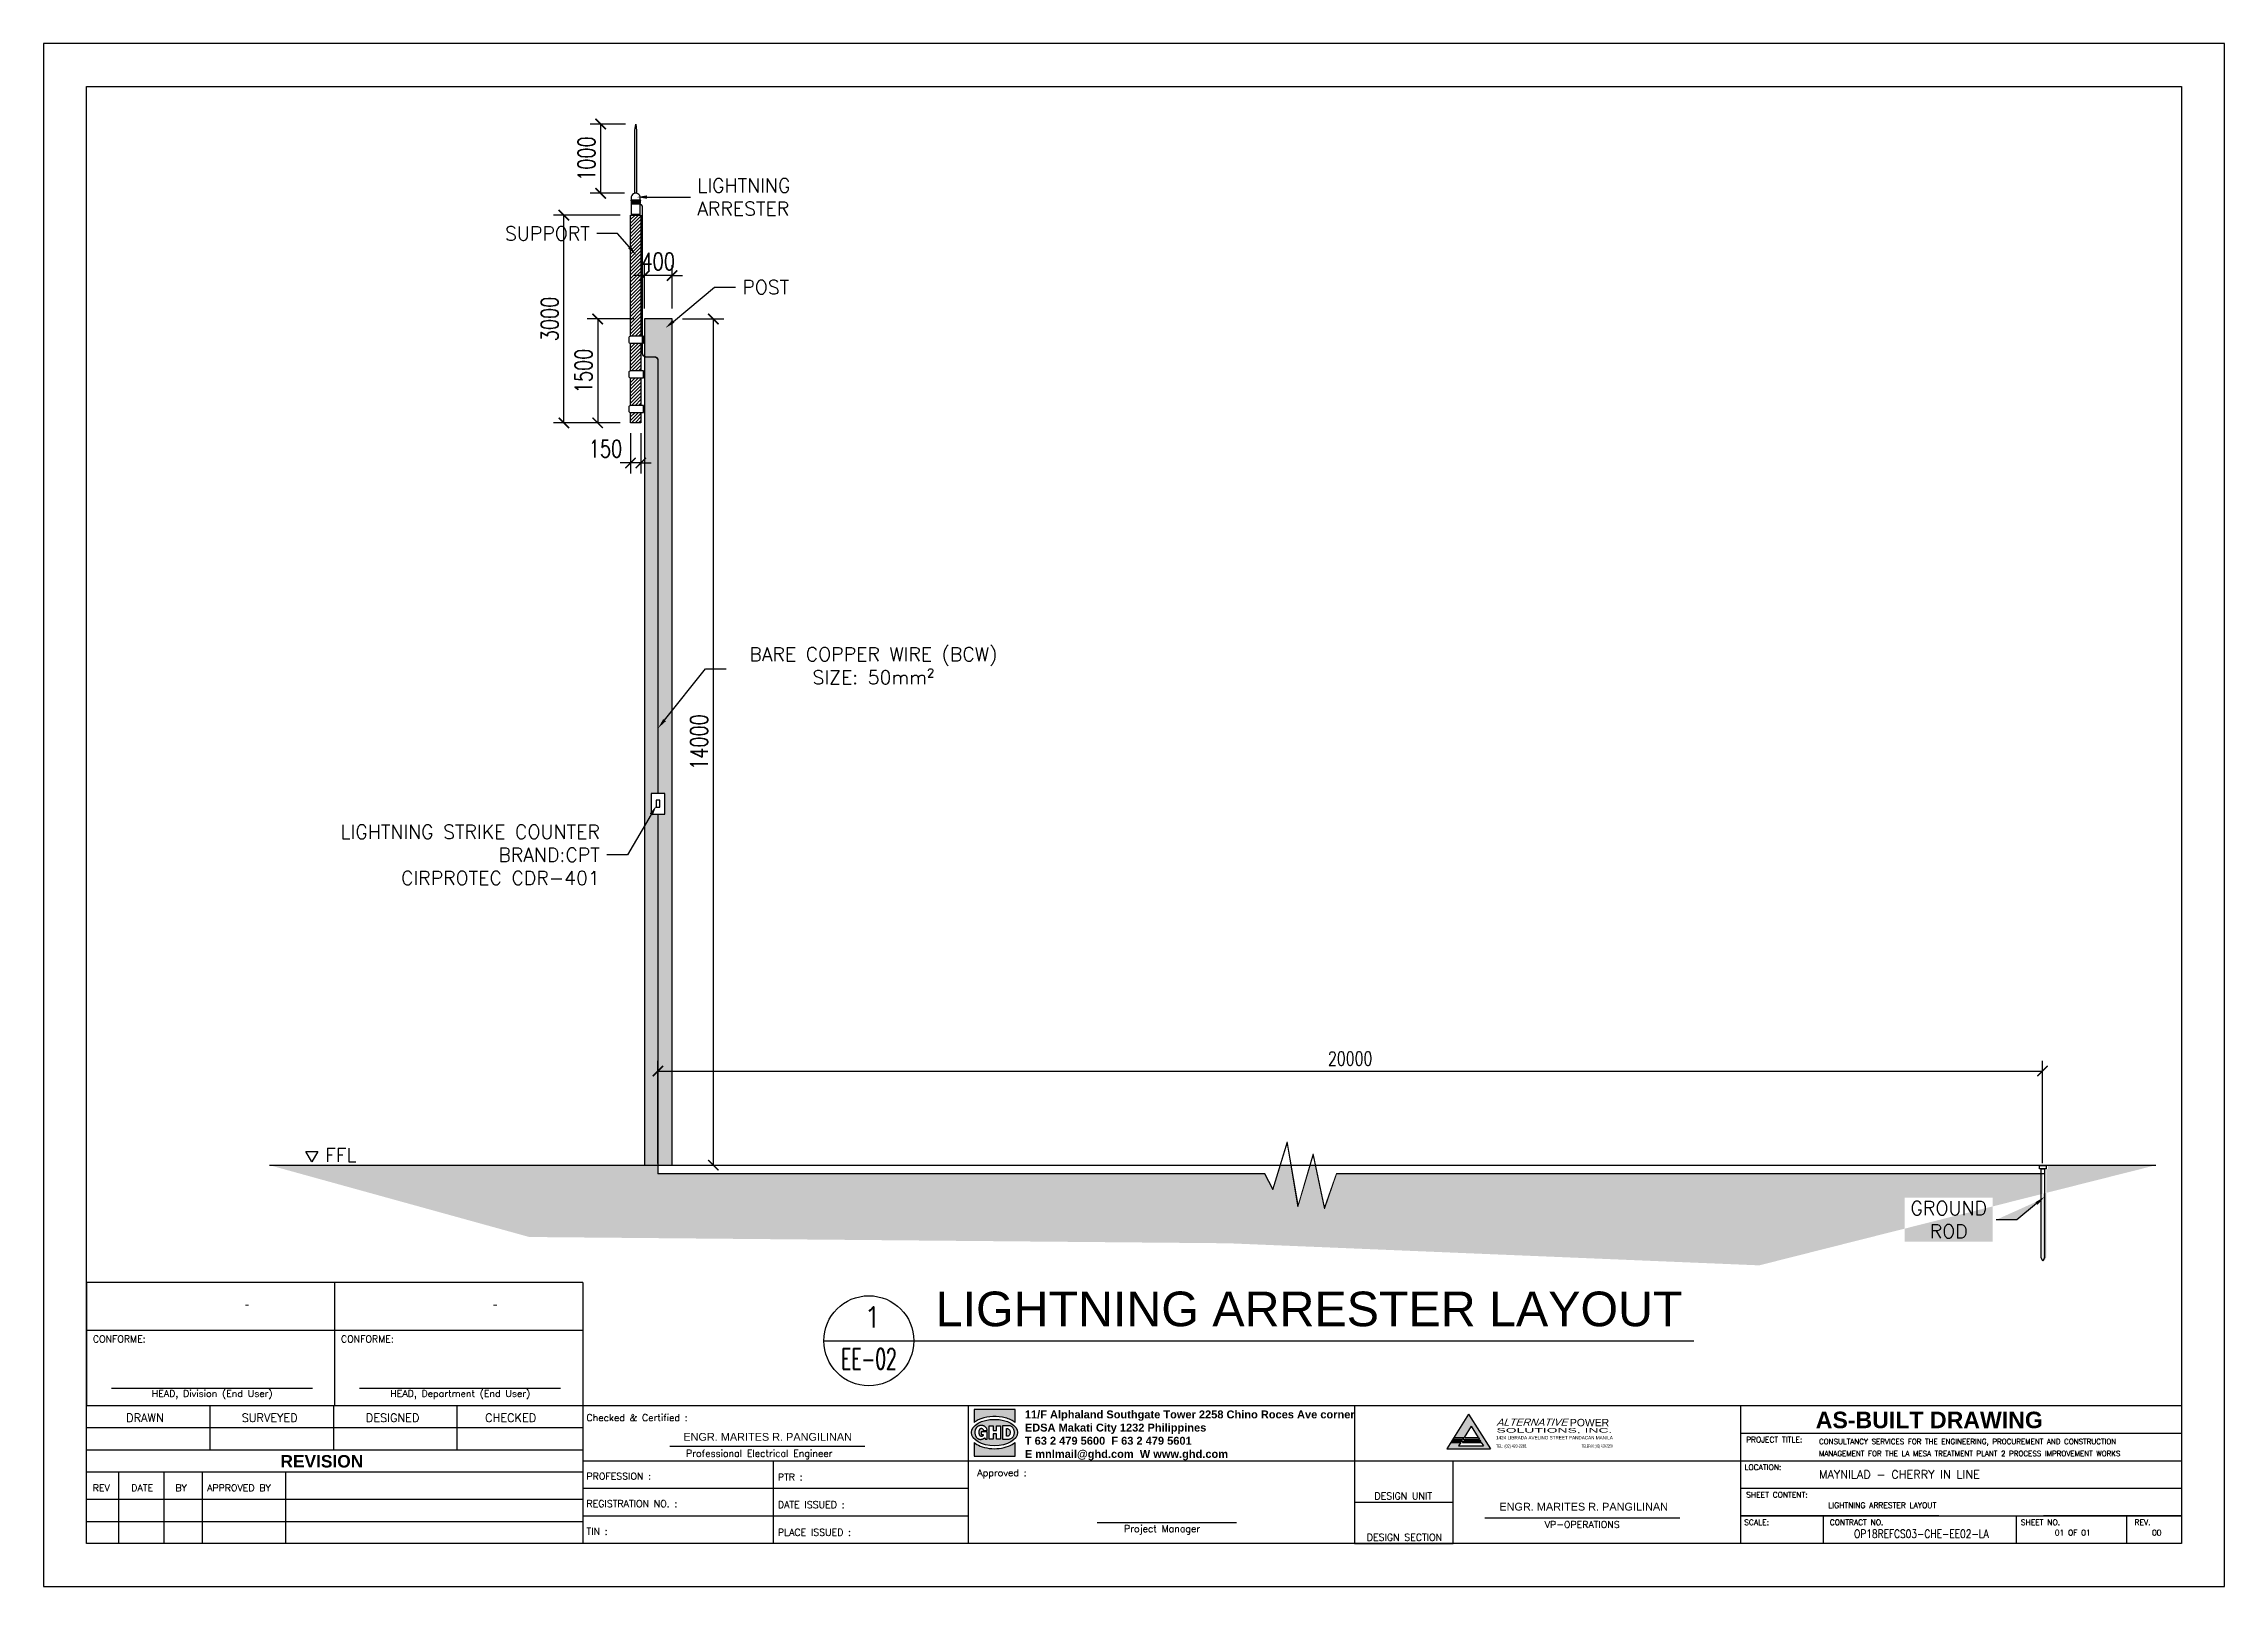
# Paper-space layout 'Work' of a CAD drawing. Header units: millimetres. Extents: x 355 to 775, y 328 to 625.
# The model-space entities are those that its viewports show. They can reach past a viewport. Long polylines and large blocks are cut down to what shows.
import ezdxf
from ezdxf import colors
from ezdxf.entities.mleader import LeaderData, LeaderLine
from ezdxf.enums import TextEntityAlignment as Align
from ezdxf.math import Vec2, Vec3

# ---------------------------------------------------------------- set-up
doc = ezdxf.new("R2010")
doc.units = ezdxf.units.MM
doc.linetypes.add('HIDDEN2', pattern=[4.7625, 3.175, -1.5875])
doc.layers.get('Defpoints').update_dxf_attribs({"color": 140})
for name, color, linetype in [('71-12459_XREF-T-BLK_A1$0$BORDER', 6, 'Continuous'), ('71-12459_XREF-T-BLK_A1$0$G-25CO', 7, 'Continuous'), ('71-12459_XREF-T-BLK_A1$0$T_BLK_LINE', 1, 'Continuous'), ('71-12459_XREF-T-BLK_A1$0$T_BLK_TXT', 3, 'Continuous'), ('71-12459_XREF-T-BLK_A1$0$T_MWSI-LOGO', 2, 'Continuous'), ('71-12459_XREF-T-BLK_A1$0$TEXT', 3, 'Continuous')]:
    doc.layers.add(name, color=color, linetype=linetype)
doc.layers.add('71-12459_XREF-T-BLK_A1$0$G-152CO', color=7, linetype='Continuous', true_color=0x0065a4)
doc.layers.add('71-12459_XREF-T-BLK_A1$0$G-252CO', color=7, linetype='Continuous', true_color=0xaaaaaa)
doc.styles.add('71-12459_XREF-T-BLK_A1$0$ARIAL', font='arialbd.ttf')
doc.styles.add('71-12459_XREF-T-BLK_A1$0$ROMANT', font='romantic.ttf')
doc.styles.add('71-12459_XREF-T-BLK_A1$0$SIMPLEX', font='simplex.shx')
doc.styles.add('Annotative', font='romans.shx')
doc.styles.add('apsi logo', font='arial.ttf', dxfattribs={"height": 16})
doc.styles.add('Arch-Dim', font='romans.shx', dxfattribs={"width": 0.75})
doc.styles.add('Arial', font='arial.ttf')
doc.styles.add('RomanS', font='romans.shx')
doc.dimstyles.new('Annotative-UK', dxfattribs={"dimscale": 0, "dimtxt": 2.5, "dimasz": 1.5, "dimexe": 1.5, "dimexo": 1.5, "dimgap": 0.8, "dimtad": 1, "dimdec": 0, "dimdsep": 46, "dimtxsty": 'Arch-Dim', "dimblk": 'ARCHTICK', "dimcen": 2.5, "dimadec": 1, "dimazin": 2, "dimtfac": 1, "dimtdec": 0, "dimtix": 1, "dimtmove": 2, "dimatfit": 3, "dimfxl": 1, "dimtolj": 1, "dimtzin": 0, "dimarcsym": 0})

psp = doc.layouts.new('Work')

# ---------------------------------------------------------------- texts
at = {"color": 2, "style": 'apsi logo', "oblique": 20, "width": 1.064178}
psp.add_text('ALTERNATIVE', height=1.3445, dxfattribs=at).set_placement((634.86, 358.85))
at = {"color": 2, "linetype": 'ByBlock', "lineweight": -3, "ltscale": 3, "style": 'Arial'}
for s, height, width, p, p2 in [('SOLUTIONS, INC.', 0.8861, 2.163665, (634.87, 357.5), (657.2, 357.5)), ('TEL: (02) 420-2281', 0.6461, 0.756003, (634.78, 354.59), (640.69, 354.59)), ('1424 LIBRADA AVELINO STREET PANDACAN MANILA', 0.6461, 0.979754, (634.78, 356.2), (657.29, 356.2))]:
    psp.add_text(s, height=height, rotation=360, dxfattribs=dict(at, width=width)).set_placement(p, p2, align=Align.FIT)
at = {"color": 2, "style": 'Arial'}
psp.add_text('POWER', height=1.431, dxfattribs=at).set_placement((649.02, 358.72))
at = {"color": 2, "linetype": 'ByBlock', "lineweight": -3, "ltscale": 3, "style": 'Arial', "width": 0.581013}
psp.add_text('TELEFAX: (02) 420-2280', height=0.6461, dxfattribs=at).set_placement((651.29, 354.59), (657.21, 354.59), align=Align.FIT)
at = {"color": 2, "char_height": 1.5, "attachment_point": 1}
for insert in [(478.27, 357.44), (635.43, 344)]:
    psp.add_mtext_dynamic_manual_height_columns('{\\fArial|b0|i0|c0|p34;ENGR. MARITES R. PANGILINAN}', width=74.7445, gutter_width=1, heights=[0], dxfattribs=dict(at, insert=insert))
at = {"layer": '71-12459_XREF-T-BLK_A1$0$T_BLK_TXT', "color": 2}
for s, height, style, p in [('-', 1.73, '71-12459_XREF-T-BLK_A1$0$ROMANT', (394.23, 381.43)), ('-', 1.73, '71-12459_XREF-T-BLK_A1$0$ROMANT', (442.01, 381.43)), ('HEAD, Division (End User)', 1.3272, '71-12459_XREF-T-BLK_A1$0$SIMPLEX', (387.52, 364.37)), ('HEAD, Department (End User)', 1.3272, '71-12459_XREF-T-BLK_A1$0$SIMPLEX', (435.3, 364.37))]:
    psp.add_text(s, height=height, dxfattribs=dict(at, style=style)).set_placement(p, align=Align.CENTER)
at = {"layer": '71-12459_XREF-T-BLK_A1$0$T_BLK_TXT', "color": 2, "style": '71-12459_XREF-T-BLK_A1$0$SIMPLEX'}
for p in [(364.55, 374.88), (412.33, 374.88)]:
    psp.add_text('CONFORME:', height=1.327, dxfattribs=at).set_placement(p)
at = {"layer": '71-12459_XREF-T-BLK_A1$0$T_MWSI-LOGO', "color": 6, "style": '71-12459_XREF-T-BLK_A1$0$ARIAL'}
psp.add_text('AS-BUILT DRAWING', height=3.1852, dxfattribs=at).set_placement((696.36, 358.35))
at = {"layer": '71-12459_XREF-T-BLK_A1$0$T_MWSI-LOGO', "color": 2, "style": '71-12459_XREF-T-BLK_A1$0$ARIAL'}
psp.add_text('REVISION', height=2.389, dxfattribs=at).set_placement((408.65, 350.79), align=Align.CENTER)
at = {"layer": '71-12459_XREF-T-BLK_A1$0$TEXT', "style": '71-12459_XREF-T-BLK_A1$0$SIMPLEX'}
for s, height, p in [('DRAWN', 1.593, (370.97, 359.56)), ('SURVEYED', 1.593, (393.21, 359.56)), ('DESIGNED', 1.593, (417.13, 359.56)), ('CHECKED', 1.593, (440.1, 359.56)), ('REV', 1.327, (364.52, 346.21)), ('DATE', 1.327, (371.94, 346.21)), ('BY', 1.327, (380.45, 346.21)), ('APPROVED BY', 1.3272, (386.54, 346.21))]:
    psp.add_text(s, height=height, dxfattribs=at).set_placement(p)
at = {"layer": '71-12459_XREF-T-BLK_A1$0$TEXT', "color": 2, "style": '71-12459_XREF-T-BLK_A1$0$SIMPLEX'}
for s, height, p in [('Checked & Certified :', 1.3272, (459.61, 359.74)), ('Professional Electrical Engineer', 1.3272, (478.78, 352.85)), ('PROFESSION :', 1.3272, (459.61, 348.45)), ('PTR :', 1.327, (496.47, 348.27)), ('Approved :', 1.327, (534.89, 349.1)), ('REGISTRATION NO. :', 1.3272, (459.61, 343.14)), ('DATE ISSUED :', 1.3272, (496.47, 342.96)), ('TIN :', 1.327, (459.61, 337.83)), ('PLACE ISSUED :', 1.3272, (496.47, 337.65)), ('Project Manager', 1.3272, (563.14, 338.36))]:
    psp.add_text(s, height=height, dxfattribs=at).set_placement(p)
for s, height, p in [('PROJECT TITLE:', 1.0617, (688.36, 355.62)), ('LOCATION:', 1.062, (686.18, 350.31)), ('DESIGN UNIT', 1.3272, (616.92, 344.64)), ('SHEET CONTENT:', 1.0617, (688.89, 345)), ('VP-OPERATIONS', 1.3272, (651.38, 339.15)), ('SCALE:', 1.062, (684.97, 339.7)), ('LIGHTNING ARRESTER LAYOUT ', 1.0617, (709.54, 342.99)), ('CONTRACT NO.', 1.0617, (704.23, 339.7)), ('SHEET NO.', 1.062, (739.64, 339.7)), ('REV.', 1.062, (759.29, 339.7)), ('DESIGN SECTION', 1.3272, (617.15, 336.68)), ('01 OF 01', 1.062, (745.86, 337.71)), ('00', 1.062, (762.03, 337.71))]:
    psp.add_text(s, height=height, dxfattribs=at).set_placement(p, align=Align.CENTER)

msp = doc.modelspace()

# ---------------------------------------------------------------- texts
at = {"attachment_point": 1}
for s, width, insert, char_height, style in [('{\\C2;FFL}', 451.692, (40990.4, 17264.6), 200, 'Annotative'), ('{\\fArial|b0|i0|c0|p34;\\C2;LIGHTNING ARRESTER LAYOUT}', 11900.781, (49810.4, 15192.6), 500, 'RomanS'), ('\\pi379.11;{\\C2;1}', 829.642, (48393.5, 14974.2), 300, 'RomanS'), ('\\pi-0.89318;{\\W0.6;\\C2;EE-02}', 829.642, (48446.6, 14372), 300, 'RomanS')]:
    msp.add_mtext_dynamic_manual_height_columns(s, width=width, gutter_width=1250, heights=[0], dxfattribs=dict(at, insert=insert, char_height=char_height, style=style))

# ---------------------------------------------------------------- blocks, each defined once
blk = doc.blocks.new('71-12459_XREF-T-BLK_A1$0$GHD_G_1032')
at = {"layer": '71-12459_XREF-T-BLK_A1$0$G-25CO', "insert": (0, 0), "char_height": 2.25, "width": 100.3017, "attachment_point": 4, "style": '71-12459_XREF-T-BLK_A1$0$ARIAL'}
blk.add_mtext('11/F Alphaland Southgate Tower 2258 Chino Roces Ave corner EDSA Makati City 1232 Philippines\\P{\\fArial|b1|i0|c0|p34;T }63 2 479 5600  {\\fArial|b1|i0|c0|p34;F} 63 2 479 5601\\P{\\fArial|b1|i0|c0|p34;E} mnlmail@ghd.com  {\\fArial|b1|i0|c0|p34;W} www.ghd.com', dxfattribs=at)
blk = doc.blocks.new('71-12459_XREF-T-BLK_A1$0$PROJ_INFO')
at = {"layer": '71-12459_XREF-T-BLK_A1$0$TEXT', "style": '71-12459_XREF-T-BLK_A1$0$SIMPLEX'}
for tag, p in [('PROJ_TITL1', (-138.93, 38.01)), ('PROJ_TITL2', (-138.93, 33.43)), ('LOC', (-138.93, 25.83)), ('CONT_NO', (-125.49, 2.11))]:
    blk.add_attdef(tag, p, '', height=3.17, dxfattribs=at)
blk = doc.blocks.new('_ArchTick')
at = {"color": 0, "linetype": 'ByBlock', "const_width": 0.15}
blk.add_lwpolyline([(-0.5, -0.5), (0.5, 0.5)], dxfattribs=at)
blk = doc.blocks.new('*D6')
at = {"color": 1, "lineweight": -2, "transparency": 16777216}
for p, q in [((46153, 29236), (46749, 29236)), ((46599, 29236), (46599, 17018)), ((46153, 17018), (46749, 17018))]:
    blk.add_line(p, q, dxfattribs=at)
at = {"layer": 'Defpoints', "color": 0, "transparency": 16777216}
for p in [(46003, 29236), (46003, 17018), (46599, 17018)]:
    blk.add_point(p, dxfattribs=at)
at = {"color": 1, "lineweight": -2, "transparency": 16777216, "xscale": 150, "yscale": 150, "zscale": 150}
for p, rotation in [((46599, 29236), 90), ((46599, 17018), 270)]:
    blk.add_blockref('_ArchTick', p, dxfattribs=dict(at, rotation=rotation))
at = {"color": 2, "transparency": 16777216, "insert": (46394, 23127), "char_height": 250, "attachment_point": 5, "rotation": 90, "style": 'Arch-Dim'}
blk.add_mtext('\\A1;14000', dxfattribs=at)
blk = doc.blocks.new('*D7')
at = {"color": 1, "lineweight": -2, "transparency": 16777216}
for p, q in [((45253, 30736), (44290, 30736)), ((44440, 27736), (44440, 30736)), ((45253, 27736), (44290, 27736))]:
    blk.add_line(p, q, dxfattribs=at)
at = {"layer": 'Defpoints', "color": 0, "transparency": 16777216}
for p in [(44440, 30736), (45403, 30736), (45403, 27736)]:
    blk.add_point(p, dxfattribs=at)
at = {"color": 1, "lineweight": -2, "transparency": 16777216, "xscale": 150, "yscale": 150, "zscale": 150}
for p, rotation in [((44440, 30736), 90), ((44440, 27736), 270)]:
    blk.add_blockref('_ArchTick', p, dxfattribs=dict(at, rotation=rotation))
at = {"color": 2, "transparency": 16777216, "insert": (44235, 29236), "char_height": 250, "attachment_point": 5, "rotation": 90, "style": 'Arch-Dim'}
blk.add_mtext('\\A1;3000', dxfattribs=at)
blk = doc.blocks.new('*D8')
at = {"color": 1, "lineweight": -2, "transparency": 16777216}
for p, q in [((45328, 32051), (44822, 32051)), ((44972, 31051), (44972, 32051)), ((45316, 31051), (44822, 31051))]:
    blk.add_line(p, q, dxfattribs=at)
at = {"layer": 'Defpoints', "color": 0, "transparency": 16777216}
for p in [(44972, 32051), (45478, 32051), (45466, 31051)]:
    blk.add_point(p, dxfattribs=at)
at = {"color": 1, "lineweight": -2, "transparency": 16777216, "xscale": 150, "yscale": 150, "zscale": 150}
for p, rotation in [((44972, 32051), 90), ((44972, 31051), 270)]:
    blk.add_blockref('_ArchTick', p, dxfattribs=dict(at, rotation=rotation))
at = {"color": 2, "transparency": 16777216, "insert": (44767, 31551), "char_height": 250, "attachment_point": 5, "rotation": 90, "style": 'Arch-Dim'}
blk.add_mtext('\\A1;1000', dxfattribs=at)
blk = doc.blocks.new('*D9')
at = {"color": 1, "lineweight": -2, "transparency": 16777216}
for p, q in [((45453, 29236), (44779, 29236)), ((44929, 29236), (44929, 27736)), ((45253, 27736), (44779, 27736))]:
    blk.add_line(p, q, dxfattribs=at)
at = {"layer": 'Defpoints', "color": 0, "transparency": 16777216}
for p in [(45603, 29236), (44929, 27736), (45403, 27736)]:
    blk.add_point(p, dxfattribs=at)
at = {"color": 1, "lineweight": -2, "transparency": 16777216, "xscale": 150, "yscale": 150, "zscale": 150}
for p, rotation in [((44929, 29236), 90), ((44929, 27736), 270)]:
    blk.add_blockref('_ArchTick', p, dxfattribs=dict(at, rotation=rotation))
at = {"color": 2, "transparency": 16777216, "insert": (44724, 28486), "char_height": 250, "attachment_point": 5, "rotation": 90, "style": 'Arch-Dim'}
blk.add_mtext('\\A1;1500', dxfattribs=at)
blk = doc.blocks.new('*D10')
at = {"color": 1, "lineweight": -2, "transparency": 16777216}
for p, q in [((45603, 29386), (45603, 30013)), ((46003, 29386), (46003, 30013)), ((45603, 29863), (45453, 29863)), ((46003, 29863), (45603, 29863)), ((46003, 29863), (46153, 29863))]:
    blk.add_line(p, q, dxfattribs=at)
at = {"layer": 'Defpoints', "color": 0, "transparency": 16777216}
for p in [(45603, 29863), (45603, 29236), (46003, 29236)]:
    blk.add_point(p, dxfattribs=at)
at = {"color": 1, "lineweight": -2, "transparency": 16777216, "xscale": 150, "yscale": 150, "zscale": 150}
blk.add_blockref('_ArchTick', (45603, 29863), dxfattribs=at)
at = {"color": 1, "lineweight": -2, "transparency": 16777216, "xscale": 150, "yscale": 150, "zscale": 150, "rotation": 180}
blk.add_blockref('_ArchTick', (46003, 29863), dxfattribs=at)
at = {"color": 2, "transparency": 16777216, "insert": (45803, 30068), "char_height": 250, "attachment_point": 5, "style": 'Arch-Dim'}
blk.add_mtext('\\A1;400', dxfattribs=at)
blk = doc.blocks.new('*D11')
at = {"color": 1, "lineweight": -2, "transparency": 16777216}
for p, q in [((45403, 27586), (45403, 27007)), ((45553, 27586), (45553, 27007)), ((45403, 27157), (45253, 27157)), ((45553, 27157), (45403, 27157)), ((45553, 27157), (45703, 27157))]:
    blk.add_line(p, q, dxfattribs=at)
at = {"layer": 'Defpoints', "color": 0, "transparency": 16777216}
for p in [(45403, 27736), (45553, 27736), (45403, 27157)]:
    blk.add_point(p, dxfattribs=at)
at = {"color": 1, "lineweight": -2, "transparency": 16777216, "xscale": 150, "yscale": 150, "zscale": 150}
blk.add_blockref('_ArchTick', (45403, 27157), dxfattribs=at)
at = {"color": 1, "lineweight": -2, "transparency": 16777216, "xscale": 150, "yscale": 150, "zscale": 150, "rotation": 180}
blk.add_blockref('_ArchTick', (45553, 27157), dxfattribs=at)
at = {"color": 2, "transparency": 16777216, "insert": (45042, 27362), "char_height": 250, "attachment_point": 5, "style": 'Arch-Dim'}
blk.add_mtext('\\A1;150', dxfattribs=at)
blk = doc.blocks.new('*D18')
at = {"color": 1, "lineweight": -2, "transparency": 16777216}
for p, q in [((45798, 17044), (45798, 18527)), ((45798, 18377), (65798, 18377)), ((65798, 17049), (65798, 18527))]:
    blk.add_line(p, q, dxfattribs=at)
at = {"layer": 'Defpoints', "color": 0, "transparency": 16777216}
for p in [(65798, 18377), (45798, 16894), (65798, 16899)]:
    blk.add_point(p, dxfattribs=at)
at = {"color": 1, "lineweight": -2, "transparency": 16777216, "xscale": 150, "yscale": 150, "zscale": 150, "rotation": 180}
blk.add_blockref('_ArchTick', (45798, 18377), dxfattribs=at)
at = {"color": 1, "lineweight": -2, "transparency": 16777216, "xscale": 150, "yscale": 150, "zscale": 150}
blk.add_blockref('_ArchTick', (65798, 18377), dxfattribs=at)
at = {"color": 2, "transparency": 16777216, "insert": (55798, 18557), "char_height": 200, "attachment_point": 5, "style": 'Arch-Dim'}
blk.add_mtext('\\A1;20000', dxfattribs=at)

# ---------------------------------------------------------------- dimensions: what is measured, and where the dimension line sits
for base, p1, p2, picture, middle in [((44971.7, 32051.2), (45465.5, 31050.9), (45478, 32051.2), '*D8', (44766.7, 31551)), ((44440.1, 30736.2), (45403, 27736.2), (45403, 30736.2), '*D7', (44235.1, 29236.2)), ((44929.3, 27736.2), (45603, 29236.2), (45403, 27736.2), '*D9', (44724.3, 28486.2))]:
    dim = msp.add_linear_dim(base=base, p1=p1, p2=p2, angle=90, dimstyle='Annotative-UK', override={"dimzin": 3, "dimclrd": 1, "dimclre": 1, "dimclrt": 2})
    dim.commit()
    dim.dimension.update_dxf_attribs({"geometry": picture, "text_midpoint": middle})
for base, p1, p2, override, picture, middle in [((45603, 29862.8), (46003, 29236.2), (45603, 29236.2), {"dimzin": 3, "dimclrd": 1, "dimclre": 1, "dimclrt": 2}, '*D10', (45803, 30067.8)), ((65798.4, 18377.4), (45798, 16893.6), (65798.4, 16898.6), {"dimtxt": 2, "dimzin": 3, "dimclrd": 1, "dimclre": 1, "dimclrt": 2}, '*D18', (55798.2, 18557.4))]:
    dim = msp.add_linear_dim(base=base, p1=p1, p2=p2, dimstyle='Annotative-UK', override=override)
    dim.commit()
    dim.dimension.update_dxf_attribs({"geometry": picture, "text_midpoint": middle})
dim = msp.add_linear_dim(base=(46599, 17018), p1=(46003, 29236.2), p2=(46003, 17018), angle=90, text='14000', dimstyle='Annotative-UK', override={"dimzin": 3, "dimclrd": 1, "dimclre": 1, "dimclrt": 2})
dim.commit()
dim.dimension.update_dxf_attribs({"geometry": '*D6', "text_midpoint": (46394, 23127.1)})
dim = msp.add_linear_dim(base=(45403, 27156.8), p1=(45553, 27736.2), p2=(45403, 27736.2), dimstyle='Annotative-UK', override={"dimzin": 3, "dimclrd": 1, "dimclre": 1, "dimclrt": 2})
dim.commit()
dim.dimension.update_dxf_attribs({"geometry": '*D11', "text_midpoint": (45041.6, 27361.8), "dimtype": 160})

# ---------------------------------------------------------------- hatches: boundary and pattern name
at = {"lineweight": 0}
h = msp.add_hatch(dxfattribs=at)
h.set_pattern_fill('JIS_WOOD', color=8, scale=50)
h.set_pattern_definition([(45, (300, -1781.82), (-25, 25), [])])
h.paths.add_polyline_path([(45553, 30736.2), (45403, 30736.2), (45403, 28986.2), (45553, 28986.2)])
h.paths.add_polyline_path([(45553, 28886.2), (45403, 28886.2), (45403, 28486.2), (45553, 28486.2)])
h.paths.add_polyline_path([(45403, 27986.2), (45553, 27986.2), (45553, 28386.2), (45403, 28386.2)])
h.paths.add_polyline_path([(45403, 27736.2), (45553, 27736.2), (45553, 27886.2), (45403, 27886.2)])
h = msp.add_hatch(dxfattribs=at)
h.set_pattern_fill('CORK', color=8, scale=20)
h.set_pattern_definition([(0, (0, -1781.82), (0, 63.5), []), (135, (31.75, -1813.57), (-127.00005, -127.00005), [89.8026, -89.8026]), (135, (47.62, -1813.57), (-127.00005, -127.00005), [89.8026, -89.8026]), (135, (63.5, -1813.57), (-127.00005, -127.00005), [89.8026, -89.8026])])
h.paths.add_polyline_path([(45603, 29236.2), (45603, 17018), (46003, 17018), (46003, 29236.2)])
h.paths.add_polyline_path([(45900.5, 22386.2), (45900.5, 22086.2), (45700.5, 22086.2), (45700.5, 22386.2)], flags=16)
h = msp.add_hatch()
h.set_pattern_fill('AR-CONC', color=8, scale=5)
edge = h.paths.add_edge_path()
edge.add_line((67437, 17018), (65877.5, 17018))
edge.add_line((65877.5, 17018), (65877.5, 16963))
edge.add_line((65877.5, 16963), (65852.5, 16963))
edge.add_line((65852.5, 16963), (65852.5, 16898.6))
edge.add_line((65852.5, 16898.6), (65855, 16898.6))
edge.add_arc((65855, 16896.1), 2.5, -90, 90, ccw=False)
edge.add_line((65855, 16893.6), (65852.5, 16893.6))
edge.add_line((65852.5, 16893.6), (65852.5, 15683.8))
edge.add_line((65852.5, 15683.8), (65827.5, 15633.8))
edge.add_line((65827.5, 15633.8), (65802.5, 15683.8))
edge.add_line((65802.5, 15683.8), (65802.5, 16893.6))
edge.add_line((65802.5, 16893.6), (55602.6, 16893.6))
edge.add_line((55602.6, 16893.6), (55427.3, 16386.9))
edge.add_line((55427.3, 16386.9), (55293.4, 17018))
edge.add_line((55293.4, 17018), (55220.8, 17018))
edge.add_line((55220.8, 17018), (55044.2, 16415.2))
edge.add_line((55044.2, 16415.2), (54941.2, 17018))
edge.add_line((54941.2, 17018), (54790.7, 17018))
edge.add_line((54790.7, 17018), (54682.6, 16663.7))
edge.add_line((54682.6, 16663.7), (54562.2, 16893.6))
edge.add_line((54562.2, 16893.6), (45798, 16893.6))
edge.add_line((45798, 16893.6), (45798, 17018))
edge.add_line((45798, 17018), (40187.4, 17018))
edge.add_line((40187.4, 17018), (43940.5, 15981))
edge.add_line((43940.5, 15981), (54037, 15890.5))
edge.add_line((54037, 15890.5), (61706.5, 15571.6))
edge.add_line((61706.5, 15571.6), (67437, 17018))
edge = h.paths.add_edge_path(flags=17)
edge.add_line((63808.4, 15913.4), (65079.8, 15913.4))
edge.add_line((65079.8, 15913.4), (65079.8, 16546.7))
edge.add_line((65079.8, 16546.7), (63808.4, 16546.7))
edge.add_line((63808.4, 16546.7), (63808.4, 15913.4))
edge.add_line((65711.9, 16465.1), (65429.8, 16230))
edge.add_line((65429.8, 16230), (65129.8, 16230))
edge.add_line((65695.9, 16484.3), (65827.1, 16561.1))
edge.add_line((65827.1, 16561.1), (65727.9, 16445.9))
edge.add_line((65727.9, 16445.9), (65695.9, 16484.3))

# ---------------------------------------------------------------- linework, layer by layer
at = {"color": 5, "lineweight": 9}
msp.add_line((45543, 30941.2), (45413, 30941.2), dxfattribs=at)
at = {"color": 106, "lineweight": 30}
for p, q in [((45453, 30736.2), (45503, 30736.2)), ((65777.5, 16963), (65827.5, 16963))]:
    msp.add_line(p, q, dxfattribs=at)
at = {"color": 5, "linetype": 'HIDDEN2', "lineweight": 9}
for p, q in [((45798, 22086.2), (45798, 16893.6)), ((45803, 22086.2), (45803, 16898.6))]:
    msp.add_line(p, q, dxfattribs=at)
msp.add_line((40187.4, 17018), (67437, 17018))
at = {"color": 1}
msp.add_line((48195, 14482.6), (60763.2, 14482.6), dxfattribs=at)
at = {"color": 106, "lineweight": 30}
for points in [[(45465.5, 31050.9), (45465.5, 31945, -0.0310988), (45466.3, 31957.4), (45478, 32051.2), (45489.7, 31957.4, -0.0310988), (45490.5, 31945), (45490.5, 31050.9)], [(45543, 30951.2), (45543, 31001.2, 0.3015638), (45490.5, 31050.9), (45465.5, 31050.9, 0.3015638), (45413, 31001.2), (45413, 30951.2)]]:
    msp.add_lwpolyline(points, format="xyb", dxfattribs=at)
for points in [[(45545.5, 30941.2, 1), (45545.5, 30951.2), (45410.5, 30951.2, 1), (45410.5, 30941.2)], [(45455, 30741.2, 1), (45455, 30736.2), (45501, 30736.2, 1), (45501, 30741.2)], [(45455, 30741.2, -0.1310893), (45468, 30751.2), (45488, 30751.2, -0.1310893), (45501, 30741.2)]]:
    msp.add_lwpolyline(points, format="xyb", close=True, dxfattribs=at)
at = {"color": 5, "lineweight": 9}
for points in [[(45413, 30936.2, -0.9607997), (45413, 30941.2), (45543, 30936.2, 0.9607997), (45543, 30941.2)], [(45413, 30931.2, -0.9607997), (45413, 30936.2), (45543, 30931.2, 0.9607997), (45543, 30936.2)], [(45413, 30926.2, -0.9607997), (45413, 30931.2), (45543, 30926.2, 0.9607997), (45543, 30931.2)], [(45413, 30921.2, -0.9607997), (45413, 30926.2), (45543, 30921.2, 0.9607997), (45543, 30926.2)], [(45413, 30916.2, -0.9607997), (45413, 30921.2), (45543, 30916.2, 0.9607997), (45543, 30921.2)], [(45413, 30911.2, -0.9607997), (45413, 30916.2), (45543, 30911.2, 0.9607997), (45543, 30916.2)], [(45413, 30906.2, -0.9607997), (45413, 30911.2), (45543, 30906.2, 0.9607997), (45543, 30911.2)], [(45413, 30901.2, -0.9607997), (45413, 30906.2), (45543, 30901.2, 0.9607997), (45543, 30906.2)], [(45413, 30896.2, -0.9607997), (45413, 30901.2), (45543, 30896.2, 0.9607997), (45543, 30901.2)], [(45413, 30896.2), (45543, 30891.2, 0.9607997), (45543, 30896.2)]]:
    msp.add_lwpolyline(points, format="xyb", dxfattribs=at)
at = {"color": 106, "lineweight": 30}
for points in [[(45413, 30896.2), (45413, 30751.2), (45543, 30751.2), (45543, 30891.2)], [(65827.5, 16963), (65827.5, 15683.8), (65802.5, 15633.8), (65777.5, 15683.8), (65777.5, 16963)]]:
    msp.add_lwpolyline(points, dxfattribs=at)
for points in [[(45403, 28986.2), (45403, 30736.2), (45553, 30736.2), (45553, 28986.2)], [(45403, 28486.2), (45403, 28886.2)], [(45553, 28886.2), (45553, 28486.2)], [(45403, 27986.2), (45403, 28386.2)], [(45553, 28386.2), (45553, 27986.2)], [(45553, 27886.2), (45553, 27736.2), (45403, 27736.2), (45403, 27886.2)]]:
    msp.add_lwpolyline(points)
at = {"color": 30, "lineweight": 25}
for points in [[(45378, 28961.2), (45378, 28911.2, 0.4142136), (45403, 28886.2), (45588, 28886.2), (45588, 28986.2), (45403, 28986.2, 0.4142136)], [(45378, 28461.2), (45378, 28411.2, 0.4142136), (45403, 28386.2), (45588, 28386.2), (45588, 28486.2), (45403, 28486.2, 0.4142136)], [(45378, 27961.2), (45378, 27911.2, 0.4142136), (45403, 27886.2), (45588, 27886.2), (45588, 27986.2), (45403, 27986.2, 0.4142136)]]:
    msp.add_lwpolyline(points, format="xyb", close=True, dxfattribs=at)
at = {"color": 8}
msp.add_lwpolyline([(45603, 17018), (46003, 17018), (46003, 29236.2), (45603, 29236.2)], close=True, dxfattribs=at)
at = {"color": 30, "lineweight": 25}
for points in [[(45603, 28911.2), (45603, 28961.2), (45588, 28961.2), (45588, 28911.2)], [(45603, 28411.2), (45603, 28461.2), (45588, 28461.2), (45588, 28411.2)], [(45603, 27911.2), (45603, 27961.2), (45588, 27961.2), (45588, 27911.2)]]:
    msp.add_lwpolyline(points, close=True, dxfattribs=at)
at = {"color": 106, "lineweight": 30}
for points in [[(45700.5, 22086.2), (45900.5, 22086.2), (45900.5, 22386.2), (45700.5, 22386.2)], [(45775.5, 22186.2), (45825.5, 22186.2), (45825.5, 22286.2), (45775.5, 22286.2)], [(65852.5, 17013), (65852.5, 16963), (65752.5, 16963), (65752.5, 17013)]]:
    msp.add_lwpolyline(points, close=True, dxfattribs=at)
at = {"color": 5, "linetype": 'HIDDEN2', "lineweight": 9}
msp.add_lwpolyline([(54682.6, 16663.7), (54887.2, 17334.1), (55044.2, 16415.2), (55262.9, 17161.8), (55427.3, 16386.9), (55602.6, 16893.6), (65830, 16893.6, 1), (65830, 16898.6), (55599.1, 16898.6), (55428.4, 16405.5), (55263.7, 17182.2), (55045.5, 16437.4), (54888.6, 17355.7), (54681.4, 16676.9)], format="xyb", dxfattribs=at)
at = {"color": 1, "lineweight": 25}
msp.add_lwpolyline([(40799.4, 17065.9), (40712.8, 17215.9), (40886, 17215.9)], close=True, dxfattribs=at)
at = {"color": 5, "linetype": 'HIDDEN2', "lineweight": 9}
for points in [[(45798, 16893.6), (54562.2, 16893.6), (54682.6, 16663.7)], [(54681.4, 16676.9), (54565.3, 16898.6), (45803, 16898.6)]]:
    msp.add_lwpolyline(points, dxfattribs=at)
at = {"color": 5, "lineweight": 9}
for points in [[(54747.5, 16893.6), (54752.8, 16893.6)], [(54754.3, 16898.6), (54749.1, 16898.6)], [(54966.7, 16898.6), (54961.6, 16898.6)], [(54962.5, 16893.6), (54967.5, 16893.6)], [(55179.1, 16893.6), (55184.3, 16893.6)], [(55185.8, 16898.6), (55180.6, 16898.6)], [(55323.8, 16898.6), (55318.7, 16898.6)], [(55319.8, 16893.6), (55324.9, 16893.6)]]:
    msp.add_lwpolyline(points, dxfattribs=at)
at = {"color": 1}
msp.add_circle((48845, 14482.6), 650, dxfattribs=at)
at = {"color": 5, "linetype": 'HIDDEN2', "lineweight": 9}
for points, knots in [([(45543, 30891.2), (45544.7, 30891.2), (45546.3, 30891.2), (45548, 30891.2), (45568.9, 30891.2), (45578, 30857.1), (45578, 30836.2), (45578, 30136.2), (45578, 29436.2), (45578, 28736.2), (45578, 28715), (45601.8, 28691.2), (45623, 28691.2), (45666.3, 28691.2), (45709.7, 28691.2), (45753, 28691.2), (45776.6, 28691.2), (45803, 28664.7), (45803, 28641.2), (45803, 26556.2), (45803, 24471.2), (45803, 22386.2)], [0, 0, 0, 0, 1, 1, 1, 63.6498204, 63.6498204, 63.6498204, 64.6498204, 64.6498204, 64.6498204, 128.2894307, 128.2894307, 128.2894307, 129.2894307, 129.2894307, 129.2894307, 200.0001089, 200.0001089, 200.0001089, 201.0001089, 201.0001089, 201.0001089, 201.0001089]), ([(45798, 22386.2), (45798, 24471.2), (45798, 26556.2), (45798, 28641.2), (45798, 28662.4), (45774.2, 28686.2), (45753, 28686.2), (45709.7, 28686.2), (45666.3, 28686.2), (45623, 28686.2), (45599.4, 28686.2), (45573, 28712.6), (45573, 28736.2), (45573, 29436.2), (45573, 30136.2), (45573, 30836.2), (45573, 30854.8), (45566.6, 30886.2), (45548, 30886.2), (45546.3, 30886.2), (45544.7, 30886.2), (45543, 30886.2)], [0, 0, 0, 0, 1, 1, 1, 64.6396103, 64.6396103, 64.6396103, 65.6396103, 65.6396103, 65.6396103, 136.3502884, 136.3502884, 136.3502884, 137.3502884, 137.3502884, 137.3502884, 193.2519879, 193.2519879, 193.2519879, 194.2519879, 194.2519879, 194.2519879, 194.2519879])]:
    msp.add_open_spline(points, degree=3, knots=knots, dxfattribs=at)

msp.set_redraw_order([(e.dxf.handle, doc.entitydb.next_handle()) for e in msp.query("TEXT MTEXT ATTDEF DIMENSION ARC_DIMENSION")])  # texts and dimensions are drawn at this point

# ---------------------------------------------------------------- leaders
ml = msp.add_multileader_mtext('Standard')
ml.set_content('LIGHTNING\\PARRESTER', color=2, style='RomanS')
ml.set_leader_properties(color=1)
ml.build(insert=Vec2(0, 0))
ml.multileader.update_dxf_attribs({"text_left_attachment_type": 2, "text_right_attachment_type": 2, "dogleg_length": 3, "arrow_head_size": 150, "scale": 100})
ctx = ml.context
ctx.base_point, ctx.scale, ctx.char_height, ctx.arrow_head_size, ctx.landing_gap_size, ctx.plane_origin = Vec3(46267, 30996), 100, 200, 150, 100, Vec3(45492.5, 32777.8)
ctx.left_attachment, ctx.right_attachment = 2, 2
notes = []
notes.append((ctx, [(0, (1, 1, 0), (45967, 30996), (1, 0), 300, [(0, [(45492.5, 30996)], 0, [])])]))
ctx.mtext.insert, ctx.mtext.flow_direction = Vec3(46367, 31262.6), 5
ml = msp.add_multileader_mtext('Standard')
ml.set_content('SUPPORT', color=2, style='RomanS')
ml.set_leader_properties(color=1)
ml.build(insert=Vec2(0, 0))
ml.multileader.update_dxf_attribs({"text_left_attachment_type": 2, "text_right_attachment_type": 2, "dogleg_length": 3, "arrow_head_size": 150, "scale": 100})
ctx = ml.context
ctx.base_point, ctx.scale, ctx.char_height, ctx.arrow_head_size, ctx.landing_gap_size, ctx.plane_origin = Vec3(43391.6, 30470.7), 100, 200, 150, 100, Vec3(45484.2, 31940)
ctx.left_attachment, ctx.right_attachment, ctx.text_align_type = 2, 2, 2
notes.append((ctx, [(0, (1, 1, 0), (45215.4, 30470.7), (-1, 0), 300, [(0, [(45484.2, 30158.2)], 0, [])])]))
ctx.mtext.insert, ctx.mtext.alignment, ctx.mtext.flow_direction = Vec3(44815.4, 30570.7), 3, 5
ml = msp.add_multileader_mtext('Standard')
ml.set_content('POST', color=2, style='RomanS')
ml.set_leader_properties(color=1)
ml.build(insert=Vec2(0, 0))
ml.multileader.update_dxf_attribs({"text_left_attachment_type": 2, "text_right_attachment_type": 2, "dogleg_length": 3, "arrow_head_size": 150, "scale": 100})
ctx = ml.context
ctx.base_point, ctx.scale, ctx.char_height, ctx.arrow_head_size, ctx.landing_gap_size, ctx.plane_origin = Vec3(46917.4, 29695.5), 100, 200, 150, 100, Vec3(45907.1, 30887.2)
ctx.left_attachment, ctx.right_attachment = 2, 2
notes.append((ctx, [(0, (1, 1, 0), (46617.4, 29695.5), (1, 0), 300, [(0, [(45907.1, 29105.4)], 0, [])])]))
ctx.mtext.insert, ctx.mtext.flow_direction = Vec3(47017.4, 29795.5), 5
ml = msp.add_multileader_mtext('Standard')
ml.set_content('BARE COPPER WIRE (BCW)\\PSIZE: 50mm²', color=2, style='RomanS')
ml.set_leader_properties(color=1)
ml.build(insert=Vec2(0, 0))
ml.multileader.update_dxf_attribs({"text_left_attachment_type": 2, "text_right_attachment_type": 2, "dogleg_length": 3, "arrow_head_size": 150, "scale": 100})
ctx = ml.context
ctx.base_point, ctx.scale, ctx.char_height, ctx.arrow_head_size, ctx.landing_gap_size, ctx.plane_origin = Vec3(46786.4, 24184), 100, 200, 150, 100, Vec3(45801, 25109)
ctx.left_attachment, ctx.right_attachment, ctx.text_align_type = 2, 2, 1
notes.append((ctx, [(0, (1, 1, 0), (46486.4, 24184), (1, 0), 300, [(0, [(45801, 23327.2)], 0, [])])]))
ctx.mtext.insert, ctx.mtext.alignment, ctx.mtext.flow_direction = Vec3(48910.2, 24494.8), 2, 5
ml = msp.add_multileader_mtext('Standard')
ml.set_content('LIGHTNING STRIKE COUNTER\\PBRAND:CPT\\PCIRPROTEC CDR-401', color=2, style='RomanS')
ml.set_leader_properties(color=1)
ml.build(insert=Vec2(0, 0))
ml.multileader.update_dxf_attribs({"text_left_attachment_type": 2, "text_right_attachment_type": 2, "dogleg_length": 3, "arrow_head_size": 150, "scale": 100})
ctx = ml.context
ctx.base_point, ctx.scale, ctx.char_height, ctx.arrow_head_size, ctx.landing_gap_size, ctx.plane_origin = Vec3(40668.5, 21498), 100, 200, 150, 100, Vec3(45777.5, 23992.6)
ctx.left_attachment, ctx.right_attachment, ctx.text_align_type = 2, 2, 2
notes.append((ctx, [(0, (1, 1, 0), (45359, 21498), (-1, 0), 300, [(0, [(45777.5, 22210.8)], 0, [])])]))
ctx.mtext.insert, ctx.mtext.alignment, ctx.mtext.flow_direction = Vec3(44959, 21931.3), 3, 5
ml = msp.add_multileader_mtext('Standard')
ml.set_content('GROUND\\PROD', color=2, style='RomanS')
ml.set_leader_properties(color=1)
ml.build(insert=Vec2(0, 0))
ml.multileader.update_dxf_attribs({"text_left_attachment_type": 2, "text_right_attachment_type": 2, "dogleg_length": 3, "arrow_head_size": 150, "scale": 100})
ctx = ml.context
ctx.base_point, ctx.scale, ctx.char_height, ctx.arrow_head_size, ctx.landing_gap_size, ctx.plane_origin = Vec3(63758.4, 16230), 100, 200, 150, 100, Vec3(65827.1, 16561.1)
ctx.left_attachment, ctx.right_attachment, ctx.text_align_type = 2, 2, 1
notes.append((ctx, [(0, (1, 1, 0), (65429.8, 16230), (-1, 0), 300, [(0, [(65827.1, 16561.1)], 0, [])])]))
ctx.mtext.insert, ctx.mtext.alignment, ctx.mtext.flow_direction = Vec3(64444.1, 16496.7), 2, 5
for ctx, leaders in notes:
    for number, flags, end, landing, length, lines in leaders:
        leader = LeaderData()
        leader.index, (leader.has_last_leader_line, leader.has_dogleg_vector, leader.attachment_direction) = number, flags
        leader.last_leader_point, leader.dogleg_vector, leader.dogleg_length = Vec3(end), Vec3(landing), length
        for number, points, colour, breaks in lines:
            line = LeaderLine()
            line.index, line.vertices, line.color, line.breaks = number, Vec3.list(points), colors.encode_raw_color(colour), breaks
            leader.lines.append(line)
        ctx.leaders.append(leader)

# ---------------------------------------------------------------- hatches: boundary and pattern name
h = psp.add_hatch(color=170)
h.paths.add_polyline_path([(626.62, 356.47), (626.42, 356.16), (628.35, 356.16), (628.54, 356.47)], flags=16)
h.paths.add_polyline_path([(626.35, 356.04), (626.15, 355.73), (628.07, 355.73), (628.27, 356.04)], flags=16)
h.paths.add_polyline_path([(627.58, 354.95), (628, 355.61), (626.07, 355.61), (625.3, 354.4), (633.72, 354.4), (629.51, 361.03), (626.7, 356.59), (628.62, 356.59), (629.97, 358.72), (631.32, 356.59), (628.87, 356.59), (628.87, 356.47), (631.39, 356.47), (631.59, 356.16), (628.59, 356.16), (628.59, 356.04), (631.67, 356.04), (631.87, 355.73), (628.33, 355.73), (628.33, 355.61), (631.94, 355.61), (632.36, 354.95)])
h = psp.add_hatch(color=170)
h.paths.add_polyline_path([(626.62, 356.47), (626.42, 356.16), (628.35, 356.16), (628.54, 356.47)], flags=16)
h.paths.add_polyline_path([(626.35, 356.04), (626.15, 355.73), (628.07, 355.73), (628.27, 356.04)], flags=16)
h.paths.add_polyline_path([(627.58, 354.95), (628, 355.61), (626.07, 355.61), (625.3, 354.4), (633.72, 354.4), (629.51, 361.03), (626.7, 356.59), (628.62, 356.59), (629.97, 358.72), (631.32, 356.59), (628.87, 356.59), (628.87, 356.47), (631.39, 356.47), (631.59, 356.16), (628.59, 356.16), (628.59, 356.04), (631.67, 356.04), (631.87, 355.73), (628.33, 355.73), (628.33, 355.61), (631.94, 355.61), (632.36, 354.95)])
at = {"layer": '71-12459_XREF-T-BLK_A1$0$G-152CO'}
h = psp.add_hatch(color=256, dxfattribs=at)
edge = h.paths.add_edge_path()
edge.add_line((542.16, 361.97), (534.25, 361.97))
edge.add_line((534.25, 361.97), (534.25, 359.43))
edge.add_spline(control_points=[(534.25, 359.43), (534.49, 359.63), (534.77, 359.8), (535.73, 360.27), (536.49, 360.48), (538.1, 360.66), (538.93, 360.63), (540.49, 360.33), (541.21, 360.06), (541.92, 359.61), (542.04, 359.52), (542.16, 359.43)], knot_values=[3.76213, 3.76213, 3.76213, 3.76213, 4.005471, 4.005471, 4.52019, 4.52019, 5.034909, 5.034909, 5.549628, 5.549628, 5.662634, 5.662634, 5.662634, 5.662634], degree=3, periodic=0)
edge.add_line((542.16, 359.43), (542.16, 361.97))
edge = h.paths.add_edge_path()
edge.add_spline(control_points=[(542.16, 355.6), (541.8, 355.31), (541.37, 355.07), (540.35, 354.67), (539.74, 354.53), (538.47, 354.38), (537.82, 354.39), (536.55, 354.55), (535.95, 354.7), (534.97, 355.1), (534.58, 355.33), (534.25, 355.6)], knot_values=[0.620535, 0.620535, 0.620535, 0.620535, 0.973675, 0.973675, 1.379983, 1.379983, 1.786291, 1.786291, 2.192598, 2.192598, 2.521066, 2.521066, 2.521066, 2.521066], degree=3, periodic=0)
edge.add_line((534.25, 355.6), (534.25, 352.97))
edge.add_line((534.25, 352.97), (542.16, 352.97))
edge.add_line((542.16, 352.97), (542.16, 355.6))
at = {"layer": '71-12459_XREF-T-BLK_A1$0$G-252CO'}
h = psp.add_hatch(color=256, dxfattribs=at)
edge = h.paths.add_edge_path()
edge.add_ellipse((538.2, 357.51), major_axis=(-4.43, 0), ratio=0.575285, start_angle=0, end_angle=360)
h.paths.add_polyline_path([(536.75, 358.16), (536.71, 358.26), (536.66, 358.36), (536.61, 358.44), (536.54, 358.52), (536.48, 358.58), (536.41, 358.64), (536.33, 358.69), (536.26, 358.73), (536.19, 358.76), (536.12, 358.79), (536.01, 358.83), (535.92, 358.85), (535.86, 358.87), (535.78, 358.88), (535.68, 358.88), (535.6, 358.88), (535.52, 358.88), (535.45, 358.87), (535.37, 358.86), (535.28, 358.84), (535.18, 358.81), (535.09, 358.77), (535.02, 358.74), (534.95, 358.7), (534.9, 358.66), (534.83, 358.6), (534.79, 358.55), (534.74, 358.5), (534.7, 358.45), (534.65, 358.38), (534.62, 358.33), (534.58, 358.26), (534.55, 358.2), (534.52, 358.12), (534.5, 358.05), (534.47, 357.97), (534.46, 357.9), (534.44, 357.81), (534.43, 357.73), (534.43, 357.65), (534.42, 357.55), (534.42, 357.47), (534.43, 357.39), (534.44, 357.32), (534.45, 357.23), (534.46, 357.14), (534.48, 357.05), (534.51, 356.97), (534.54, 356.89), (534.58, 356.81), (534.62, 356.72), (534.65, 356.68), (534.69, 356.62), (534.73, 356.56), (534.78, 356.51), (534.84, 356.45), (534.91, 356.4), (534.97, 356.36), (535.02, 356.33), (535.09, 356.3), (535.15, 356.27), (535.23, 356.25), (535.3, 356.23), (535.37, 356.22), (535.46, 356.21), (535.54, 356.21), (535.62, 356.21), (535.72, 356.22), (535.8, 356.23), (535.88, 356.25), (535.96, 356.28), (536.03, 356.31), (536.09, 356.34), (536.15, 356.38), (536.2, 356.42), (536.25, 356.46), (536.3, 356.51), (536.32, 356.47), (536.34, 356.41), (536.37, 356.34), (536.4, 356.27), (536.41, 356.24), (536.77, 356.24), (536.77, 357.67), (535.64, 357.67), (535.64, 357.14), (536.05, 357.14), (536.05, 357.12), (536.04, 357.09), (536.03, 357.03), (536.01, 356.97), (535.98, 356.93), (535.93, 356.87), (535.88, 356.83), (535.82, 356.8), (535.75, 356.78), (535.68, 356.78), (535.61, 356.78), (535.55, 356.79), (535.5, 356.82), (535.46, 356.85), (535.41, 356.9), (535.37, 356.95), (535.33, 357.02), (535.3, 357.1), (535.28, 357.18), (535.27, 357.28), (535.26, 357.39), (535.26, 357.48), (535.25, 357.58), (535.25, 357.69), (535.26, 357.8), (535.27, 357.88), (535.28, 357.97), (535.31, 358.06), (535.34, 358.13), (535.38, 358.2), (535.43, 358.25), (535.49, 358.29), (535.57, 358.32), (535.64, 358.33), (535.71, 358.33), (535.76, 358.32), (535.82, 358.28), (535.88, 358.23), (535.94, 358.16), (536, 358.08), (536.02, 358.01), (536.03, 357.92), (536.78, 357.92), (536.78, 357.99), (536.77, 358.06)], flags=16)
h.paths.add_polyline_path([(540.58, 358.28), (540.63, 358.28), (540.71, 358.28), (540.77, 358.26), (540.85, 358.23), (540.92, 358.18), (541, 358.13), (541.04, 358.08), (541.09, 358.01), (541.12, 357.94), (541.16, 357.86), (541.19, 357.75), (541.2, 357.63), (541.21, 357.54), (541.21, 357.46), (541.2, 357.37), (541.18, 357.28), (541.15, 357.17), (541.12, 357.12), (541.09, 357.05), (541.05, 356.98), (541, 356.93), (540.95, 356.9), (540.89, 356.87), (540.83, 356.84), (540.78, 356.83), (540.72, 356.81), (540.66, 356.81), (540.59, 356.81), (540.52, 356.81), (540.52, 358.28)], flags=0)
h.paths.add_polyline_path([(541.1, 358.81), (540.96, 358.82), (540.89, 358.83), (540.83, 358.83), (539.72, 358.83), (539.72, 356.24), (540.64, 356.24), (540.76, 356.25), (540.85, 356.25), (540.99, 356.26), (541.12, 356.28), (541.24, 356.32), (541.36, 356.36), (541.48, 356.42), (541.59, 356.49), (541.68, 356.58), (541.77, 356.68), (541.84, 356.79), (541.9, 356.9), (541.95, 357.02), (541.98, 357.14), (542.01, 357.28), (542.03, 357.41), (542.03, 357.54), (542.03, 357.66), (542.01, 357.79), (541.99, 357.91), (541.95, 358.04), (541.91, 358.14), (541.85, 358.26), (541.79, 358.37), (541.72, 358.47), (541.64, 358.56), (541.54, 358.64), (541.44, 358.7), (541.34, 358.74), (541.23, 358.78)], flags=16)
h.paths.add_polyline_path([(538.56, 356.24), (538.56, 357.26), (537.91, 357.26), (537.91, 356.24), (537.14, 356.24), (537.14, 358.83), (537.91, 358.83), (537.91, 357.89), (538.56, 357.89), (538.56, 358.83), (539.32, 358.83), (539.32, 356.24)], flags=16)

# ---------------------------------------------------------------- linework, layer by layer
at = {"color": 1}
for p, q in [((387.1, 362.72), (387.1, 354.22)), ((410.87, 362.72), (410.87, 354.22)), ((434.64, 362.72), (434.64, 354.22)), ((363.33, 358.47), (458.89, 358.47)), ((363.33, 354.22), (458.89, 354.22)), ((363.33, 349.97), (458.89, 349.97)), ((369.46, 349.97), (369.46, 336.17)), ((378.2, 349.97), (378.2, 336.17)), ((385.63, 349.97), (385.63, 336.17)), ((401.68, 349.97), (401.68, 336.17)), ((363.33, 344.67), (458.89, 344.67)), ((363.33, 340.42), (458.89, 340.42))]:
    psp.add_line(p, q, dxfattribs=at)
at = {"color": 4}
for p, q in [((533.21, 336.17), (533.21, 362.72)), ((607.53, 362.72), (607.53, 336.17)), ((681.86, 362.72), (681.86, 336.17)), ((626.54, 336.17), (626.54, 352.1))]:
    psp.add_line(p, q, dxfattribs=at)
at = {"color": 170}
for p, q in [((629.51, 361.03), (625.3, 354.4)), ((629.51, 361.03), (625.3, 354.4)), ((629.97, 358.72), (628.62, 356.59)), ((629.51, 361.03), (633.72, 354.4)), ((629.97, 358.72), (631.32, 356.59)), ((625.3, 354.4), (633.72, 354.4)), ((625.3, 354.4), (633.72, 354.4)), ((626.07, 355.61), (628, 355.61)), ((628.07, 355.73), (626.15, 355.73)), ((626.35, 356.04), (628.27, 356.04)), ((628.35, 356.16), (626.42, 356.16)), ((628.54, 356.47), (626.62, 356.47)), ((626.7, 356.59), (628.62, 356.59)), ((628, 355.61), (627.58, 354.95)), ((627.58, 354.95), (632.36, 354.95)), ((628.27, 356.04), (628.07, 355.73)), ((631.87, 355.73), (628.33, 355.73)), ((628.33, 355.73), (628.33, 355.61)), ((628.33, 355.61), (631.94, 355.61)), ((628.54, 356.47), (628.35, 356.16)), ((631.59, 356.16), (628.59, 356.16)), ((628.59, 356.16), (628.59, 356.04)), ((628.59, 356.04), (631.67, 356.04)), ((628.87, 356.59), (631.32, 356.59)), ((628.87, 356.59), (628.87, 356.47)), ((631.39, 356.47), (628.87, 356.47)), ((631.39, 356.47), (631.59, 356.16)), ((631.67, 356.04), (631.87, 355.73)), ((631.94, 355.61), (632.36, 354.95))]:
    psp.add_line(p, q, dxfattribs=at)
at = {"color": 2}
for p, q in [((681.86, 357.41), (766.8, 357.41)), ((458.89, 352.1), (532.73, 352.1)), ((495.57, 352.1), (495.57, 336.17)), ((532.73, 352.1), (607.53, 352.1)), ((607.53, 352.1), (766.8, 352.1)), ((458.89, 346.79), (533.21, 346.79)), ((681.86, 346.79), (766.8, 346.79)), ((458.89, 341.48), (533.21, 341.48)), ((607.53, 344.13), (626.54, 344.13)), ((681.86, 341.48), (766.8, 341.48)), ((720.08, 341.48), (681.86, 341.48)), ((697.78, 341.48), (697.78, 336.17)), ((734.94, 341.48), (734.94, 336.17)), ((756.18, 341.48), (740.25, 341.48)), ((766.8, 341.48), (756.18, 341.48)), ((756.18, 341.48), (756.18, 336.17)), ((607.53, 336.17), (626.54, 336.17))]:
    psp.add_line(p, q, dxfattribs=at)
at = {"layer": '71-12459_XREF-T-BLK_A1$0$BORDER'}
psp.add_line((363.33, 362.72), (766.8, 362.72), dxfattribs=at)
at = {"layer": '71-12459_XREF-T-BLK_A1$0$BORDER', "color": 4}
psp.add_line((458.89, 362.72), (458.89, 336.17), dxfattribs=at)
at = {"layer": '71-12459_XREF-T-BLK_A1$0$BORDER'}
psp.add_lwpolyline([(766.8, 336.17), (363.33, 336.17), (363.33, 616.64), (766.8, 616.64)], close=True, dxfattribs=at)
at = {"layer": '71-12459_XREF-T-BLK_A1$0$G-152CO'}
for points in [[(542.16, 359.43), (542.16, 361.97), (534.25, 361.97), (534.25, 359.43)], [(534.25, 355.6), (534.25, 352.97), (542.16, 352.97), (542.16, 355.6)]]:
    psp.add_lwpolyline(points, dxfattribs=at)
for points, knots in [([(542.16, 359.43), (542.04, 359.52), (541.92, 359.61), (541.21, 360.06), (540.49, 360.33), (538.93, 360.63), (538.1, 360.66), (536.49, 360.48), (535.73, 360.27), (534.77, 359.8), (534.49, 359.63), (534.25, 359.43)], [3.76213, 3.76213, 3.76213, 3.76213, 3.875136, 3.875136, 4.389855, 4.389855, 4.904574, 4.904574, 5.419293, 5.419293, 5.662634, 5.662634, 5.662634, 5.662634]), ([(534.25, 355.6), (534.58, 355.33), (534.97, 355.1), (535.95, 354.7), (536.55, 354.55), (537.82, 354.39), (538.47, 354.38), (539.74, 354.53), (540.35, 354.67), (541.37, 355.07), (541.8, 355.31), (542.16, 355.6)], [0.620535, 0.620535, 0.620535, 0.620535, 0.949003, 0.949003, 1.35531, 1.35531, 1.761618, 1.761618, 2.167925, 2.167925, 2.521066, 2.521066, 2.521066, 2.521066])]:
    psp.add_open_spline(points, degree=3, knots=knots, dxfattribs=at)
at = {"layer": '71-12459_XREF-T-BLK_A1$0$G-252CO'}
for points in [[(536.75, 358.16), (536.71, 358.26), (536.66, 358.36), (536.61, 358.44), (536.54, 358.52), (536.48, 358.58), (536.41, 358.64), (536.33, 358.69), (536.26, 358.73), (536.19, 358.76), (536.12, 358.79), (536.01, 358.83), (535.92, 358.85), (535.86, 358.87), (535.78, 358.88), (535.68, 358.88), (535.6, 358.88), (535.52, 358.88), (535.45, 358.87), (535.37, 358.86), (535.28, 358.84), (535.18, 358.81), (535.09, 358.77), (535.02, 358.74), (534.95, 358.7), (534.9, 358.66), (534.83, 358.6), (534.79, 358.55), (534.74, 358.5), (534.7, 358.45), (534.65, 358.38), (534.62, 358.33), (534.58, 358.26), (534.55, 358.2), (534.52, 358.12), (534.5, 358.05), (534.47, 357.97), (534.46, 357.9), (534.44, 357.81), (534.43, 357.73), (534.43, 357.65), (534.42, 357.55), (534.42, 357.47), (534.43, 357.39), (534.44, 357.32), (534.45, 357.23), (534.46, 357.14), (534.48, 357.05), (534.51, 356.97), (534.54, 356.89), (534.58, 356.81), (534.62, 356.72), (534.65, 356.68), (534.69, 356.62), (534.73, 356.56), (534.78, 356.51), (534.84, 356.45), (534.91, 356.4), (534.97, 356.36), (535.02, 356.33), (535.09, 356.3), (535.15, 356.27), (535.23, 356.25), (535.3, 356.23), (535.37, 356.22), (535.46, 356.21), (535.54, 356.21), (535.62, 356.21), (535.72, 356.22), (535.8, 356.23), (535.88, 356.25), (535.96, 356.28), (536.03, 356.31), (536.09, 356.34), (536.15, 356.38), (536.2, 356.42), (536.25, 356.46), (536.3, 356.51), (536.32, 356.47), (536.34, 356.41), (536.37, 356.34), (536.4, 356.27), (536.41, 356.24), (536.77, 356.24), (536.77, 357.67), (535.64, 357.67), (535.64, 357.14), (536.05, 357.14), (536.05, 357.12), (536.04, 357.09), (536.03, 357.03), (536.01, 356.97), (535.98, 356.93), (535.93, 356.87), (535.88, 356.83), (535.82, 356.8), (535.75, 356.78), (535.68, 356.78), (535.61, 356.78), (535.55, 356.79), (535.5, 356.82), (535.46, 356.85), (535.41, 356.9), (535.37, 356.95), (535.33, 357.02), (535.3, 357.1), (535.28, 357.18), (535.27, 357.28), (535.26, 357.39), (535.26, 357.48), (535.25, 357.58), (535.25, 357.69), (535.26, 357.8), (535.27, 357.88), (535.28, 357.97), (535.31, 358.06), (535.34, 358.13), (535.38, 358.2), (535.43, 358.25), (535.49, 358.29), (535.57, 358.32), (535.64, 358.33), (535.71, 358.33), (535.76, 358.32), (535.82, 358.28), (535.88, 358.23), (535.94, 358.16), (536, 358.08), (536.02, 358.01), (536.03, 357.92), (536.78, 357.92), (536.78, 357.99), (536.77, 358.06)], [(538.56, 356.24), (538.56, 357.26), (537.91, 357.26), (537.91, 356.24), (537.14, 356.24), (537.14, 358.83), (537.91, 358.83), (537.91, 357.89), (538.56, 357.89), (538.56, 358.83), (539.32, 358.83), (539.32, 356.24)], [(541.1, 358.81), (540.96, 358.82), (540.89, 358.83), (540.83, 358.83), (539.72, 358.83), (539.72, 356.24), (540.64, 356.24), (540.76, 356.25), (540.85, 356.25), (540.99, 356.26), (541.12, 356.28), (541.24, 356.32), (541.36, 356.36), (541.48, 356.42), (541.59, 356.49), (541.68, 356.58), (541.77, 356.68), (541.84, 356.79), (541.9, 356.9), (541.95, 357.02), (541.98, 357.14), (542.01, 357.28), (542.03, 357.41), (542.03, 357.54), (542.03, 357.66), (542.01, 357.79), (541.99, 357.91), (541.95, 358.04), (541.91, 358.14), (541.85, 358.26), (541.79, 358.37), (541.72, 358.47), (541.64, 358.56), (541.54, 358.64), (541.44, 358.7), (541.34, 358.74), (541.23, 358.78)], [(540.58, 358.28), (540.63, 358.28), (540.71, 358.28), (540.77, 358.26), (540.85, 358.23), (540.92, 358.18), (541, 358.13), (541.04, 358.08), (541.09, 358.01), (541.12, 357.94), (541.16, 357.86), (541.19, 357.75), (541.2, 357.63), (541.21, 357.54), (541.21, 357.46), (541.2, 357.37), (541.18, 357.28), (541.15, 357.17), (541.12, 357.12), (541.09, 357.05), (541.05, 356.98), (541, 356.93), (540.95, 356.9), (540.89, 356.87), (540.83, 356.84), (540.78, 356.83), (540.72, 356.81), (540.66, 356.81), (540.59, 356.81), (540.52, 356.81), (540.52, 358.28)]]:
    psp.add_lwpolyline(points, close=True, dxfattribs=at)
psp.add_ellipse((538.2, 357.51), major_axis=(-4.43, 0), ratio=0.575285, dxfattribs=at)
at = {"layer": '71-12459_XREF-T-BLK_A1$0$T_BLK_LINE', "color": 6}
for p, q in [((411.11, 386.4), (411.11, 362.72)), ((458.89, 386.4), (458.89, 362.72))]:
    psp.add_line(p, q, dxfattribs=at)
for points in [[(411.11, 386.4), (363.33, 386.4), (363.33, 362.72)], [(458.89, 386.4), (411.11, 386.4), (411.11, 362.72)], [(363.33, 377.2), (411.11, 377.2)], [(411.11, 377.2), (458.89, 377.2)]]:
    psp.add_lwpolyline(points, dxfattribs=at)
at = {"layer": '71-12459_XREF-T-BLK_A1$0$T_BLK_LINE', "color": 3}
for points in [[(368.13, 366.09), (406.84, 366.09)], [(415.91, 366.09), (454.62, 366.09)]]:
    psp.add_lwpolyline(points, dxfattribs=at)
at = {"layer": '71-12459_XREF-T-BLK_A1$0$TEXT', "color": 3}
for p, q in [((475.69, 354.92), (513.23, 354.92)), ((632.63, 341.07), (670.18, 341.07)), ((557.95, 340.17), (584.78, 340.17))]:
    psp.add_line(p, q, dxfattribs=at)
at = {"layer": 'Defpoints'}
psp.add_lwpolyline([(355.06, 327.9), (775.06, 327.9), (775.06, 624.9), (355.06, 624.9)], close=True, dxfattribs=at)

# ---------------------------------------------------------------- block references
at = {"xscale": 0.6760515787748267, "yscale": 0.6760515787748267, "zscale": 0.6760515787748267}
psp.add_blockref('71-12459_XREF-T-BLK_A1$0$GHD_G_1032', (544.04, 356.97), dxfattribs=at)
ref = psp.add_blockref('71-12459_XREF-T-BLK_A1$0$PROJ_INFO', (766.8, 336.17), dxfattribs=dict(xscale=0.5024465341583235, yscale=0.5024465341583235, zscale=0.5024465341583235))
ref.add_attrib('PROJ_TITL1', 'CONSULTANCY SERVICES FOR THE ENGINEERING, PROCUREMENT AND CONSTRUCTION', (696.99, 355.27), dxfattribs={"layer": '71-12459_XREF-T-BLK_A1$0$TEXT', "color": 4, "height": 1.0049, "style": '71-12459_XREF-T-BLK_A1$0$SIMPLEX'})
ref.add_attrib('PROJ_TITL2', 'MANAGEMENT FOR THE LA MESA TREATMENT PLANT 2 PROCESS IMPROVEMENT WORKS', (696.99, 352.97), dxfattribs={"layer": '71-12459_XREF-T-BLK_A1$0$TEXT', "color": 4, "height": 1.0049, "style": '71-12459_XREF-T-BLK_A1$0$SIMPLEX'})
ref.add_attrib('LOC', 'MAYNILAD - CHERRY IN LINE', (696.99, 348.66), dxfattribs={"layer": '71-12459_XREF-T-BLK_A1$0$TEXT', "color": 4, "height": 1.5926, "style": '71-12459_XREF-T-BLK_A1$0$SIMPLEX'})
ref.add_attrib('CONT_NO', 'OP18REFCS03-CHE-EE02-LA', (703.74, 337.23), dxfattribs={"layer": '71-12459_XREF-T-BLK_A1$0$TEXT', "color": 4, "height": 1.5926, "style": '71-12459_XREF-T-BLK_A1$0$SIMPLEX', "width": 0.8})

psp.set_redraw_order([(e.dxf.handle, doc.entitydb.next_handle()) for e in psp.query("TEXT MTEXT ATTDEF DIMENSION ARC_DIMENSION")])  # texts and dimensions are drawn at this point

# ---------------------------------------------------------------- viewports
at = {"layer": '0'}
psp.add_viewport(center=(565.06, 489.68), size=(403.46, 253.9208), view_center_point=(52675.16, 23069.89), view_height=19044.0634, dxfattribs=at)

doc.saveas('drawing.dxf')
